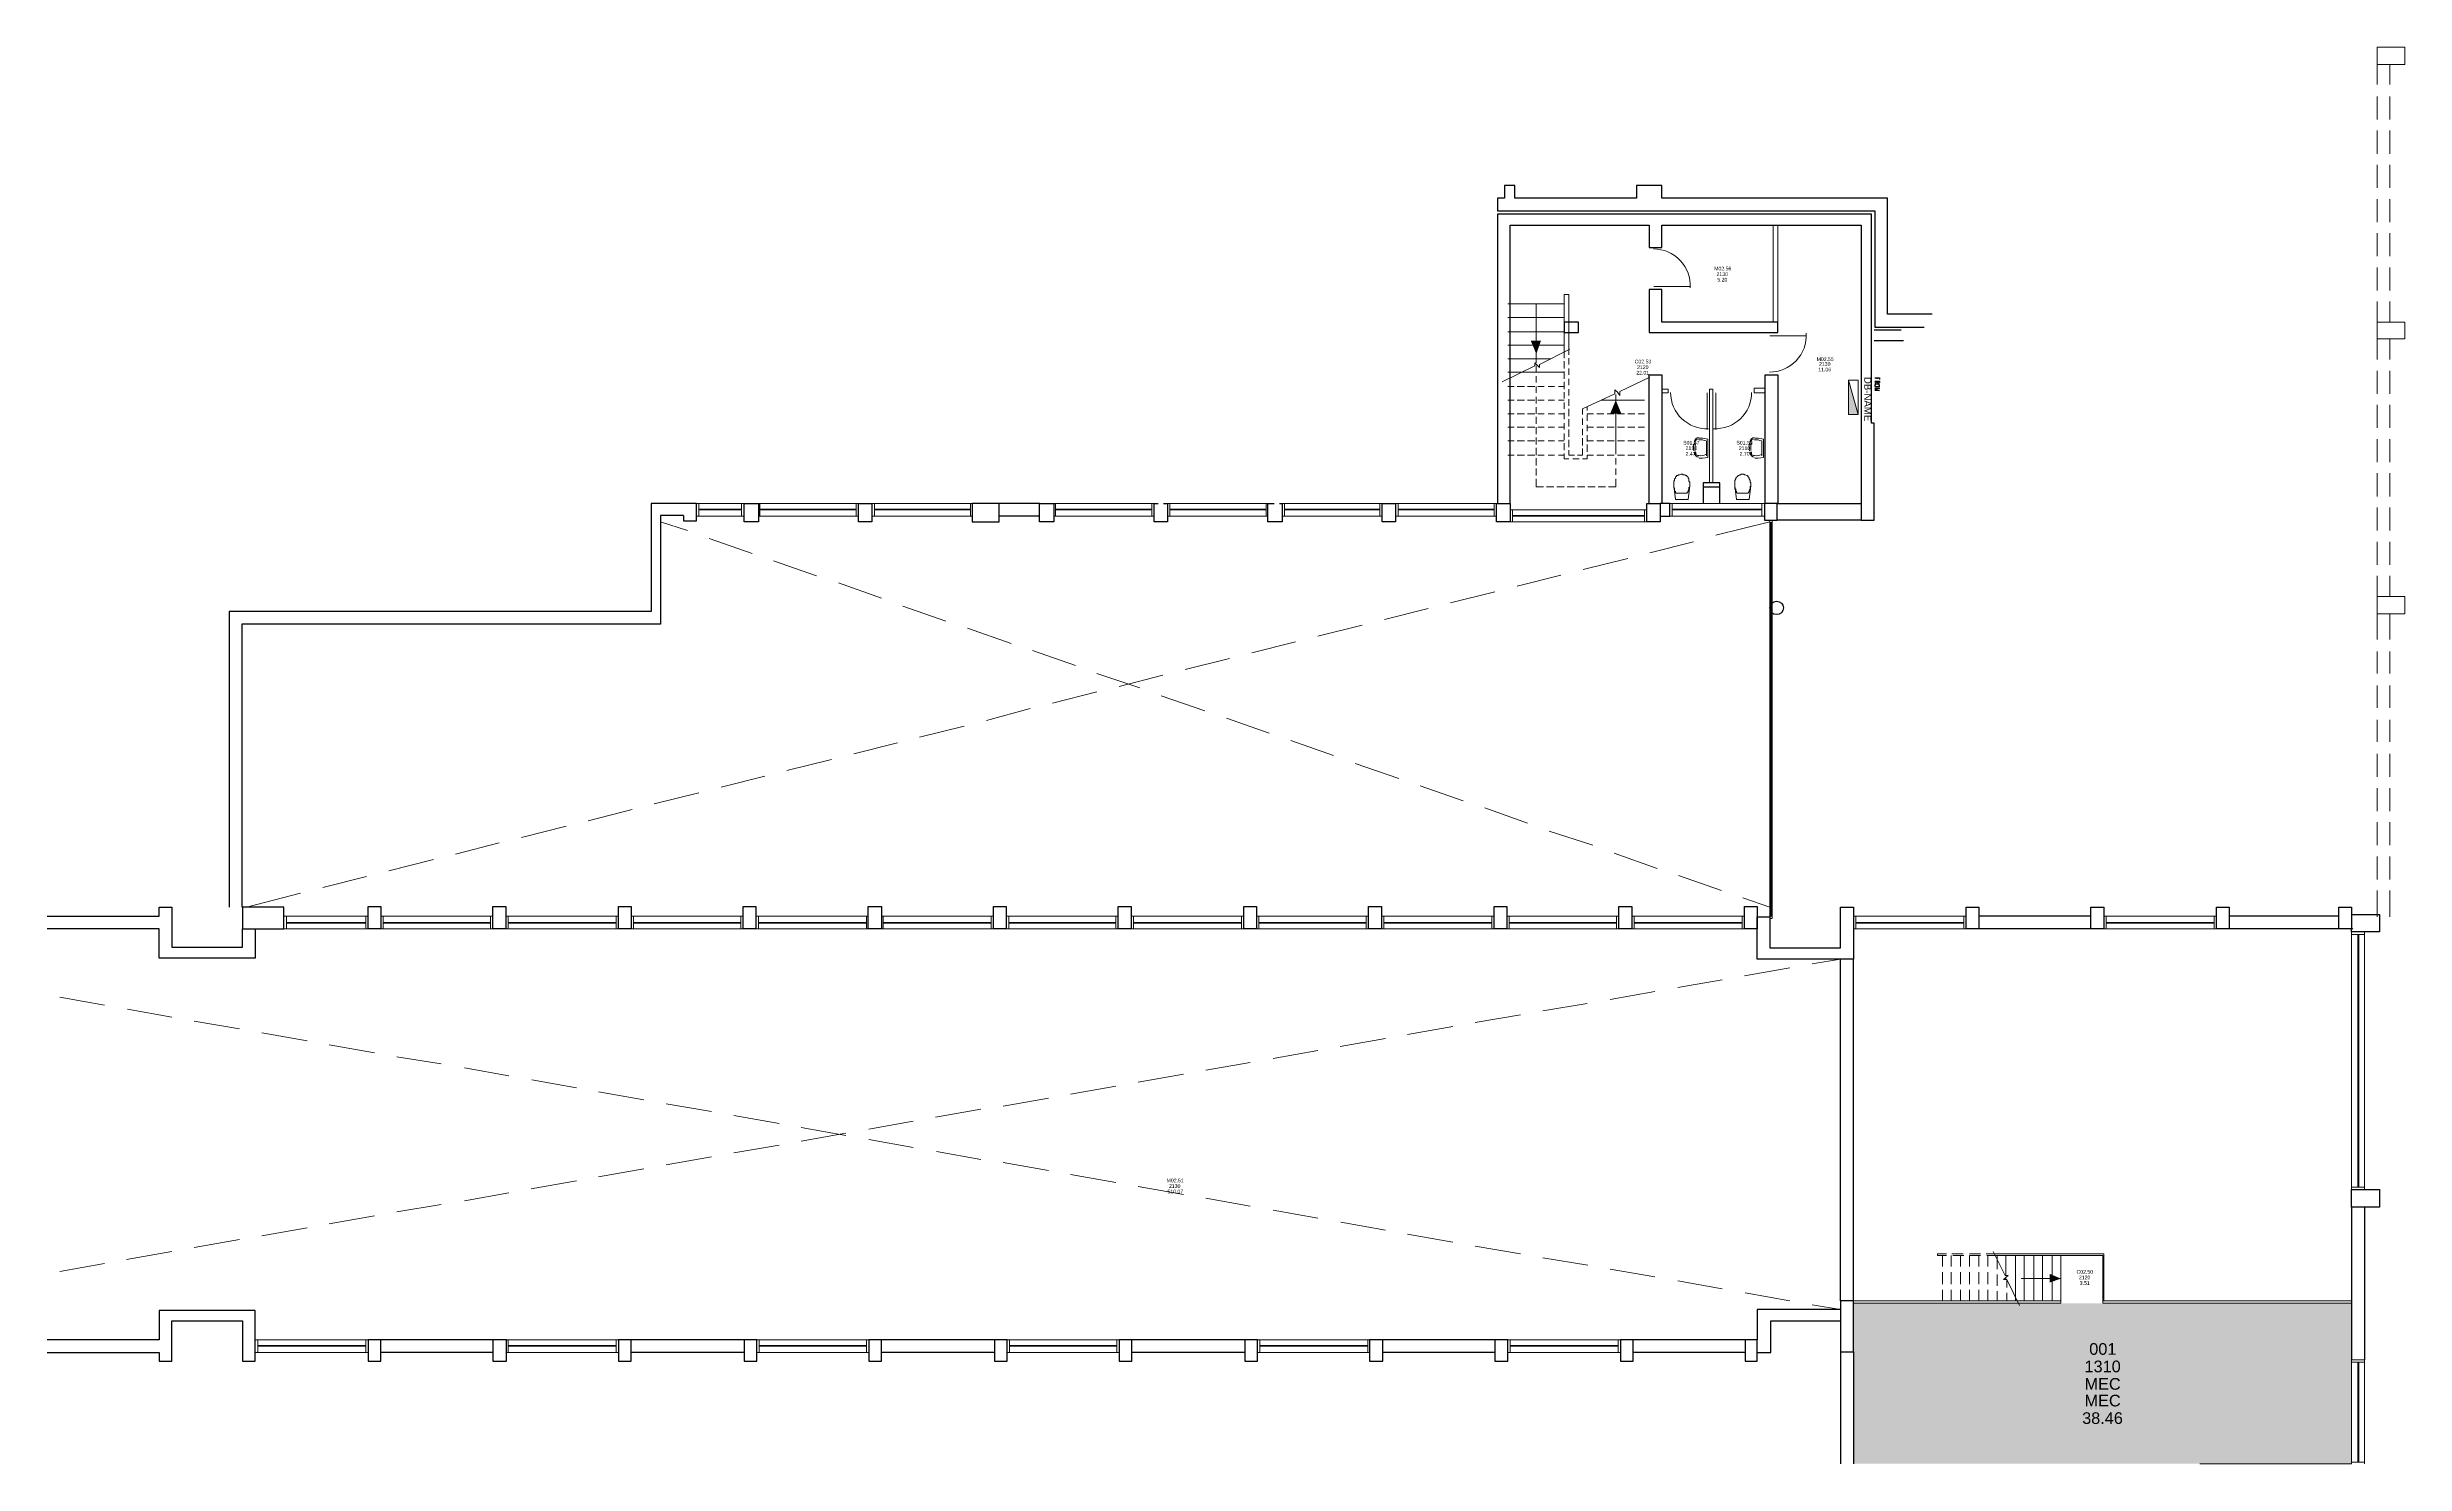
# Model space of a CAD drawing. Header units: millimetres. Extents: x -59 to 47, y 152 to 919.
# Drawn here: x -5.8 to 46.5, y 223.3 to 254.7 of the extents above; entities that cross this region are included whole.
import ezdxf

# ---------------------------------------------------------------- set-up
doc = ezdxf.new("R2010")
doc.units = ezdxf.units.MM
for name, color, linetype in [('PDF_014402$_ps_POWER', 4, 'Continuous'), ('PDF_014402$_ps_TEXTBOLD$POWER', 2, 'Continuous'), ('PDF_014402$BL', 7, 'Continuous'), ('PDF_014402$BL-ABOVE', 7, 'Continuous'), ('PDF_014402$BL-SAN', 7, 'Continuous'), ('PDF_014402$DR', 7, 'Continuous'), ('PDF_014402$PL-STAIR', 7, 'Continuous'), ('PDF_014402$WA', 7, 'Continuous'), ('PDF_014402$WA-COL', 7, 'Continuous'), ('PDF_014402$WA-EXT', 7, 'Continuous'), ('PDF_014402$WN', 7, 'Continuous'), ('PDF_Text', 7, 'Continuous')]:
    doc.layers.add(name, color=color, linetype=linetype)
doc.layers.add('PDF_014402$HL-TMP', color=7, linetype='Continuous', true_color=0x76efc1)
doc.styles.add('PDF ArialMT', font='arial.ttf')

msp = doc.modelspace()

# ---------------------------------------------------------------- hatches: boundary and pattern name
at = {"layer": 'PDF_014402$WA', "transparency": 33554559}
msp.add_hatch(color=256, dxfattribs=at).paths.add_polyline_path([(45.315, 235.228), (45.298, 235.21), (45.28, 235.192), (45.298, 235.175), (45.315, 235.157), (45.333, 235.175), (45.351, 235.192), (45.333, 235.21)])

# ---------------------------------------------------------------- linework, layer by layer
at = {"layer": 'PDF_014402$_ps_POWER', "lineweight": 0}
msp.add_lwpolyline([(34.154, 246.601), (34.366, 246.601), (34.366, 247.359), (34.154, 247.359)], close=True, dxfattribs=at)
msp.add_lwpolyline([(34.154, 247.359), (34.366, 246.601)], dxfattribs=at)
at = {"layer": 'PDF_014402$_ps_POWER', "transparency": 33554559}
msp.add_solid([(34.366, 246.601), (34.154, 246.601), (34.154, 247.359)], dxfattribs=at)
at = {"layer": 'PDF_014402$_ps_TEXTBOLD$POWER', "lineweight": 25}
for points in [[(34.736, 247.412), (34.842, 247.412), (34.842, 247.376)], [(34.736, 247.341), (34.842, 247.341), (34.842, 247.306), (34.824, 247.306), (34.824, 247.288), (34.807, 247.288), (34.807, 247.306), (34.789, 247.306), (34.789, 247.341)], [(34.789, 247.324), (34.736, 247.288)], [(34.736, 247.182), (34.842, 247.182), (34.736, 247.147), (34.842, 247.13), (34.736, 247.13)], [(34.789, 247.412), (34.789, 247.394)]]:
    msp.add_lwpolyline(points, dxfattribs=at)
msp.add_lwpolyline([(34.842, 247.253), (34.824, 247.271), (34.807, 247.271), (34.771, 247.271), (34.754, 247.271), (34.736, 247.253), (34.736, 247.235), (34.736, 247.218), (34.754, 247.218), (34.771, 247.218), (34.807, 247.218), (34.824, 247.218), (34.842, 247.218), (34.842, 247.235)], close=True, dxfattribs=at)
at = {"layer": 'PDF_014402$BL', "lineweight": 9}
for points in [[(27.842, 247.852), (27.842, 247.976), (27.842, 249.263), (27.948, 249.263), (27.948, 248.029), (27.948, 247.923)], [(27.842, 247.782), (27.842, 247.623)], [(27.842, 247.553), (27.842, 247.394)], [(27.948, 247.852), (27.948, 247.711)], [(27.948, 247.623), (27.948, 247.482)], [(26.643, 247.024), (26.643, 247.024)], [(27.842, 247.324), (27.842, 247.165)], [(27.842, 247.094), (27.842, 246.953)], [(27.948, 247.394), (27.948, 247.253)], [(27.948, 247.165), (27.948, 247.024)], [(27.948, 246.936), (27.948, 246.795)], [(27.842, 246.865), (27.842, 246.724)], [(27.842, 246.636), (27.842, 246.495)], [(27.842, 246.407), (27.842, 246.266)], [(27.948, 246.724), (27.948, 246.565)], [(27.948, 246.495), (27.948, 246.336)], [(28.247, 246.724), (28.247, 246.601)], [(28.247, 246.512), (28.247, 246.371)], [(28.353, 246.777), (28.353, 246.689)], [(28.353, 246.601), (28.353, 246.46)], [(27.842, 246.177), (27.842, 246.036)], [(27.842, 245.966), (27.842, 245.807)], [(27.948, 246.266), (27.948, 246.107)], [(27.948, 246.036), (27.948, 245.878)], [(28.247, 246.283), (28.247, 246.142)], [(28.247, 246.072), (28.247, 245.913)], [(28.353, 246.371), (28.353, 246.23)], [(28.353, 246.142), (28.353, 246.001)], [(28.353, 245.931), (28.353, 245.772)], [(27.842, 245.737), (27.842, 245.613), (27.948, 245.613)], [(27.948, 245.807), (27.948, 245.701), (28.071, 245.701)], [(28.036, 245.613), (28.177, 245.613)], [(28.247, 245.842), (28.247, 245.701), (28.142, 245.701)], [(28.353, 245.701), (28.353, 245.613), (28.247, 245.613)], [(9.645, 244.626), (8.587, 244.626)], [(8.587, 244.344), (9.645, 244.344)], [(12.184, 244.626), (9.963, 244.626)], [(9.963, 244.344), (12.184, 244.344)], [(14.706, 244.626), (12.484, 244.626)], [(12.484, 244.344), (14.706, 244.344)], [(18.744, 244.626), (16.522, 244.626)], [(16.522, 244.344), (18.744, 244.344)], [(21.265, 244.626), (19.043, 244.626)], [(19.043, 244.344), (21.265, 244.344)], [(23.804, 244.626), (21.582, 244.626)], [(21.582, 244.344), (23.804, 244.344)], [(26.343, 244.626), (24.104, 244.626)], [(24.104, 244.344), (26.343, 244.344)], [(29.676, 244.485), (26.643, 244.485)], [(32.285, 244.626), (30.187, 244.626)], [(30.187, 244.344), (32.285, 244.344)], [(7.794, 244.22), (8.393, 244.026)], [(8.869, 243.85), (9.822, 243.515)], [(26.643, 244.22), (29.676, 244.22)], [(31.21, 243.92), (32.409, 244.22)], [(32.409, 244.255), (32.409, 235.422)], [(32.461, 235.422), (32.461, 244.255)], [(10.298, 243.356), (11.25, 243.021)], [(28.265, 243.162), (29.252, 243.409)], [(29.746, 243.533), (30.716, 243.779)], [(11.744, 242.863), (12.696, 242.528)], [(26.802, 242.792), (27.771, 243.039)], [(13.172, 242.351), (14.124, 242.016)], [(23.857, 242.051), (24.827, 242.298)], [(25.32, 242.422), (26.308, 242.669)], [(14.6, 241.858), (15.57, 241.522)], [(22.376, 241.681), (23.363, 241.928)], [(16.046, 241.364), (16.998, 241.029)], [(19.431, 240.941), (20.419, 241.187)], [(20.912, 241.311), (21.882, 241.558)], [(17.474, 240.852), (18.426, 240.535)], [(17.968, 240.57), (18.938, 240.817)], [(16.487, 240.2), (17.474, 240.447)], [(18.902, 240.359), (19.872, 240.024)], [(13.542, 239.442), (14.529, 239.689)], [(15.023, 239.812), (15.993, 240.077)], [(20.348, 239.865), (21.3, 239.53)], [(12.079, 239.072), (13.048, 239.318)], [(21.776, 239.371), (22.728, 239.036)], [(9.134, 238.331), (10.104, 238.578)], [(10.597, 238.701), (11.585, 238.948)], [(23.205, 238.86), (24.174, 238.525)], [(7.653, 237.961), (8.64, 238.208)], [(24.65, 238.366), (25.603, 238.031)], [(6.189, 237.59), (7.159, 237.837)], [(26.079, 237.873), (27.031, 237.538)], [(3.245, 236.85), (4.215, 237.097)], [(4.708, 237.22), (5.696, 237.467)], [(27.507, 237.361), (28.477, 237.044)], [(1.764, 236.48), (2.751, 236.727)], [(28.953, 236.868), (29.905, 236.533)], [(-1.393, 235.669), (-0.194, 235.986)], [(0.3, 236.109), (1.27, 236.356)], [(30.381, 236.374), (31.333, 236.039)], [(1.305, 235.475), (-0.564, 235.475)], [(4.073, 235.475), (1.587, 235.475)], [(6.859, 235.475), (4.356, 235.475)], [(9.628, 235.475), (7.141, 235.475)], [(12.396, 235.475), (9.91, 235.475)], [(15.182, 235.475), (12.696, 235.475)], [(17.95, 235.475), (15.464, 235.475)], [(20.736, 235.475), (18.232, 235.475)], [(23.504, 235.475), (21.018, 235.475)], [(26.29, 235.475), (23.786, 235.475)], [(29.058, 235.475), (26.572, 235.475)], [(31.844, 235.475), (29.341, 235.475)], [(31.809, 235.88), (32.409, 235.669)], [(36.764, 235.475), (34.26, 235.475)], [(42.318, 235.475), (39.814, 235.475)], [(-0.564, 235.192), (1.305, 235.192)], [(1.587, 235.192), (4.073, 235.192)], [(4.356, 235.192), (6.859, 235.192)], [(7.141, 235.192), (9.628, 235.192)], [(9.91, 235.192), (12.396, 235.192)], [(12.696, 235.192), (15.182, 235.192)], [(15.464, 235.192), (17.95, 235.192)], [(18.232, 235.192), (20.736, 235.192)], [(21.018, 235.192), (23.504, 235.192)], [(23.786, 235.192), (26.29, 235.192)], [(26.572, 235.192), (29.058, 235.192)], [(29.341, 235.192), (31.844, 235.192)], [(34.26, 235.192), (36.764, 235.192)], [(39.814, 235.192), (42.318, 235.192)], [(45.315, 235.122), (45.315, 229.409)], [(45.598, 229.409), (45.598, 235.122)], [(33.343, 234.417), (33.978, 234.522)], [(30.363, 233.888), (31.351, 234.064)], [(31.844, 234.152), (32.849, 234.329)], [(-5.536, 233.676), (-4.549, 233.5)], [(-4.037, 233.412), (-3.05, 233.235)], [(27.366, 233.376), (28.353, 233.535)], [(28.864, 233.623), (29.852, 233.8)], [(-2.556, 233.147), (-1.551, 232.971)], [(-1.058, 232.883), (-0.052, 232.706)], [(24.368, 232.847), (25.373, 233.024)], [(25.867, 233.112), (26.872, 233.288)], [(0.441, 232.618), (1.446, 232.442)], [(1.94, 232.354), (2.927, 232.195)], [(21.388, 232.318), (22.376, 232.495)], [(22.87, 232.583), (23.875, 232.759)], [(3.439, 232.107), (4.426, 231.931)], [(4.937, 231.842), (5.925, 231.666)], [(18.391, 231.789), (19.396, 231.966)], [(19.89, 232.054), (20.877, 232.23)], [(6.419, 231.578), (7.424, 231.402)], [(7.917, 231.313), (8.922, 231.137)], [(15.393, 231.26), (16.398, 231.437)], [(16.892, 231.525), (17.897, 231.701)], [(9.416, 231.049), (10.421, 230.873)], [(10.915, 230.784), (11.902, 230.608)], [(12.414, 230.749), (13.401, 230.925)], [(13.895, 231.014), (14.9, 231.19)], [(9.416, 230.22), (10.421, 230.397)], [(10.915, 230.485), (11.902, 230.661)], [(12.414, 230.52), (13.401, 230.344)], [(13.912, 230.255), (14.9, 230.079)], [(6.419, 229.691), (7.424, 229.868)], [(7.917, 229.956), (8.922, 230.132)], [(15.393, 230.009), (16.398, 229.832)], [(16.892, 229.744), (17.897, 229.568)], [(3.439, 229.162), (4.426, 229.339)], [(4.92, 229.427), (5.925, 229.603)], [(18.391, 229.48), (19.396, 229.303)], [(19.89, 229.215), (20.877, 229.039)], [(0.441, 228.651), (1.446, 228.827)], [(1.94, 228.915), (2.927, 229.074)], [(21.388, 228.951), (22.376, 228.774)], [(22.887, 228.686), (23.875, 228.51)], [(-2.556, 228.122), (-1.551, 228.298)], [(-1.058, 228.386), (-0.052, 228.563)], [(24.368, 228.422), (25.373, 228.245)], [(25.867, 228.157), (26.872, 227.981)], [(-5.536, 227.593), (-4.549, 227.769)], [(-4.055, 227.857), (-3.05, 228.034)], [(27.366, 227.893), (28.371, 227.734)], [(28.864, 227.646), (29.852, 227.47)], [(36.323, 227.981), (36.129, 227.981), (36.129, 227.946), (36.323, 227.946)], [(36.446, 227.981), (36.693, 227.981)], [(36.464, 227.946), (36.711, 227.946)], [(36.834, 227.981), (37.081, 227.981)], [(36.834, 227.946), (37.081, 227.946)], [(37.205, 227.981), (37.399, 227.981), (39.814, 227.981), (39.814, 226.941)], [(37.222, 227.946), (37.416, 227.946), (39.797, 227.946), (39.797, 226.941)], [(37.451, 227.875), (37.451, 227.946)], [(30.363, 227.381), (31.351, 227.205)], [(31.862, 227.117), (32.849, 226.941)], [(33.343, 226.852), (33.978, 226.747)], [(1.305, 226.077), (-1.199, 226.077)], [(6.859, 226.077), (4.373, 226.077)], [(12.414, 226.077), (9.927, 226.077)], [(17.968, 226.077), (15.482, 226.077)], [(23.522, 226.077), (21.036, 226.077)], [(29.094, 226.077), (26.59, 226.077)], [(-1.199, 225.794), (1.305, 225.794)], [(4.373, 225.794), (6.859, 225.794)], [(9.927, 225.794), (12.414, 225.794)], [(15.482, 225.794), (17.968, 225.794)], [(21.036, 225.794), (23.522, 225.794)], [(26.59, 225.794), (29.094, 225.794)], [(45.315, 225.636), (45.315, 223.326), (41.948, 223.326)], [(45.598, 223.326), (45.598, 225.636)]]:
    msp.add_lwpolyline(points, dxfattribs=at)
at = {"layer": 'PDF_014402$BL-ABOVE', "lineweight": 9}
for points in [[(45.88, 254.747), (46.497, 254.747), (46.497, 254.359), (45.88, 254.359)], [(45.88, 248.646), (46.497, 248.646), (46.497, 248.276), (45.88, 248.276)], [(45.88, 242.563), (46.497, 242.563), (46.497, 242.175), (45.88, 242.175)]]:
    msp.add_lwpolyline(points, close=True, dxfattribs=at)
for points in [[(45.88, 254.359), (45.88, 253.918)], [(46.162, 253.918), (46.162, 254.359)], [(45.88, 253.654), (45.88, 253.142)], [(46.162, 253.142), (46.162, 253.654)], [(45.88, 252.895), (45.88, 252.384)], [(46.162, 252.384), (46.162, 252.895)], [(45.88, 252.137), (45.88, 251.626)], [(46.162, 251.626), (46.162, 252.137)], [(45.88, 251.379), (45.88, 250.868)], [(46.162, 250.868), (46.162, 251.379)], [(45.88, 250.621), (45.88, 250.109)], [(46.162, 250.109), (46.162, 250.621)], [(45.88, 249.863), (45.88, 249.351)], [(46.162, 249.351), (46.162, 249.863)], [(45.88, 249.104), (45.88, 248.646)], [(46.162, 248.646), (46.162, 249.104)], [(45.88, 248.276), (45.88, 247.817)], [(46.162, 248.276), (46.162, 247.817)], [(45.88, 247.57), (45.88, 247.059)], [(46.162, 247.57), (46.162, 247.059)], [(45.88, 246.812), (45.88, 246.301)], [(46.162, 246.812), (46.162, 246.301)], [(45.88, 246.054), (45.88, 245.543)], [(46.162, 246.054), (46.162, 245.543)], [(45.88, 245.296), (45.88, 244.784)], [(46.162, 245.296), (46.162, 244.784)], [(45.88, 244.538), (45.88, 244.026)], [(46.162, 244.538), (46.162, 244.026)], [(45.88, 243.779), (45.88, 243.268)], [(46.162, 243.779), (46.162, 243.268)], [(45.88, 243.021), (45.88, 242.563)], [(46.162, 243.021), (46.162, 242.563)], [(45.88, 242.175), (45.88, 241.611)], [(46.162, 242.175), (46.162, 241.611)], [(45.88, 241.346), (45.88, 240.852)], [(46.162, 241.346), (46.162, 240.852)], [(45.88, 240.588), (45.88, 240.094)], [(46.162, 240.588), (46.162, 240.094)], [(45.88, 239.83), (45.88, 239.336)], [(46.162, 239.83), (46.162, 239.336)], [(45.88, 239.072), (45.88, 238.56)], [(46.162, 239.072), (46.162, 238.56)], [(45.88, 238.313), (45.88, 237.802)], [(46.162, 238.313), (46.162, 237.802)], [(45.88, 237.555), (45.88, 237.044)], [(46.162, 237.555), (46.162, 237.044)], [(45.88, 236.797), (45.88, 236.286)], [(46.162, 236.797), (46.162, 236.286)], [(45.88, 236.039), (45.88, 235.457)], [(46.162, 236.039), (46.162, 235.457)]]:
    msp.add_lwpolyline(points, dxfattribs=at)
at = {"layer": 'PDF_014402$BL-SAN', "lineweight": 9}
for points in [[(30.734, 245.966), (30.734, 245.931)], [(30.839, 245.631), (30.91, 245.631), (31.033, 245.648), (31.033, 246.054), (30.91, 246.072), (30.839, 246.072)], [(30.998, 246.019), (30.998, 245.684)], [(31.968, 245.966), (31.968, 245.931)], [(32.074, 245.631), (32.144, 245.631), (32.268, 245.648), (32.268, 246.054), (32.144, 246.072), (32.074, 246.072)], [(32.232, 246.019), (32.232, 245.684)], [(30.734, 245.772), (30.734, 245.737)], [(31.968, 245.772), (31.968, 245.737)], [(30.31, 245.19), (30.31, 245.208), (30.328, 245.225), (30.346, 245.243), (30.363, 245.243), (30.381, 245.261), (30.399, 245.261), (30.434, 245.278), (30.451, 245.278), (30.469, 245.278), (30.487, 245.261), (30.522, 245.261), (30.54, 245.243), (30.557, 245.243), (30.575, 245.225), (30.592, 245.208), (30.592, 245.19), (30.61, 245.172), (30.61, 245.137), (30.61, 245.119), (30.628, 245.102), (30.628, 245.084), (30.628, 245.067), (30.628, 245.031), (30.628, 245.014), (30.592, 244.714), (30.31, 244.714), (30.275, 245.014), (30.275, 244.996), (30.275, 244.978), (30.293, 244.961), (30.293, 244.943), (30.293, 244.908), (30.31, 244.89), (30.31, 244.873), (30.328, 244.855), (30.575, 244.855), (30.575, 244.873), (30.592, 244.89), (30.592, 244.908), (30.61, 244.943), (30.61, 244.961), (30.61, 244.978), (30.628, 244.996), (30.628, 245.014)], [(30.451, 245.278), (30.434, 245.278), (30.399, 245.261), (30.381, 245.261), (30.363, 245.243), (30.346, 245.243), (30.328, 245.225), (30.31, 245.208), (30.31, 245.19), (30.293, 245.172), (30.293, 245.137), (30.275, 245.119), (30.275, 245.102), (30.275, 245.084), (30.275, 245.067), (30.275, 245.031), (30.275, 245.014)], [(31.65, 245.19), (31.668, 245.208), (31.686, 245.225), (31.703, 245.243), (31.721, 245.243), (31.739, 245.261), (31.756, 245.261), (31.774, 245.278), (31.809, 245.278), (31.827, 245.278), (31.844, 245.261), (31.862, 245.261), (31.897, 245.243), (31.915, 245.243), (31.915, 245.225), (31.933, 245.208), (31.95, 245.19), (31.95, 245.172), (31.968, 245.137), (31.968, 245.119), (31.968, 245.102), (31.985, 245.084), (31.985, 245.067), (31.985, 245.031), (31.985, 245.014), (31.95, 244.714), (31.668, 244.714), (31.633, 245.014), (31.633, 244.996), (31.633, 244.978), (31.633, 244.961), (31.65, 244.943), (31.65, 244.908), (31.668, 244.89), (31.668, 244.873), (31.686, 244.855), (31.915, 244.855), (31.933, 244.873), (31.95, 244.89), (31.95, 244.908), (31.968, 244.943), (31.968, 244.961), (31.968, 244.978), (31.968, 244.996), (31.985, 245.014)], [(31.809, 245.278), (31.774, 245.278), (31.756, 245.261), (31.739, 245.261), (31.721, 245.243), (31.703, 245.243), (31.686, 245.225), (31.668, 245.208), (31.65, 245.19), (31.65, 245.172), (31.633, 245.137), (31.633, 245.119), (31.633, 245.102), (31.633, 245.084), (31.633, 245.067), (31.633, 245.031), (31.633, 245.014)]]:
    msp.add_lwpolyline(points, dxfattribs=at)
for points in [[(30.752, 245.944, 0.048209), (30.752, 245.8, -0.048209)], [(30.828, 246.057, 0.384808), (30.749, 245.986, -0.384808)], [(32.062, 246.057, 0.384808), (31.983, 245.986, -0.384808)], [(31.986, 245.944, 0.048209), (31.986, 245.8, -0.048209)]]:
    msp.add_lwpolyline(points, format="xyb", close=True, dxfattribs=at)
for points in [[(30.751, 245.931), (30.769, 245.966)], [(32.003, 245.931), (32.003, 245.966)], [(30.769, 245.737), (30.751, 245.772)], [(32.003, 245.737), (32.003, 245.772)]]:
    msp.add_lwpolyline(points, close=True, dxfattribs=at)
for points in [[(30.828, 245.687, -0.384835), (30.749, 245.758, 0.384835), (30.828, 245.687, 0.129183), (30.989, 245.713)], [(32.062, 245.687, -0.384835), (31.983, 245.758, 0.384835), (32.062, 245.687, 0.129183), (32.224, 245.713)]]:
    msp.add_lwpolyline(points, format="xyb", dxfattribs=at)
for centre, radius, start, end in [((31.499, 245.872), 0.786, 174.4665, 185.5335), ((30.863, 245.72), 0.319, 66.5263, 96.1819), ((32.734, 245.872), 0.786, 174.4665, 185.5335), ((32.097, 245.72), 0.319, 66.5263, 96.1819)]:
    msp.add_arc(centre, radius, start, end, dxfattribs=at)
for points in [[(30.828, 246.093), (30.778, 246.092), (30.736, 246.048), (30.731, 245.989)], [(32.062, 246.093), (32.012, 246.092), (31.971, 246.048), (31.966, 245.989)], [(30.731, 245.755), (30.736, 245.696), (30.778, 245.652), (30.828, 245.652)], [(31.966, 245.755), (31.971, 245.696), (32.012, 245.652), (32.062, 245.652)]]:
    msp.add_open_spline(points, degree=3, dxfattribs=at)
at = {"layer": 'PDF_014402$DR', "lineweight": 0}
for points in [[(29.834, 249.439), (30.645, 249.439), (29.834, 249.439)], [(32.409, 248.346), (33.22, 248.346), (32.409, 248.346)], [(31.016, 247.077), (31.016, 246.266), (31.016, 247.077)], [(31.21, 247.077), (31.21, 246.266), (31.21, 247.077)]]:
    msp.add_lwpolyline(points, dxfattribs=at)
for centre, radius, start, end in [((29.823, 249.452), 0.82, 357.0447, 90), ((32.397, 248.358), 0.82, 270, 2.9553), ((31.007, 247.085), 0.802, 179.9997, 272.9548), ((31.201, 247.086), 0.802, 267.0452, 0.0003)]:
    msp.add_arc(centre, radius, start, end, dxfattribs=at)
at = {"layer": 'PDF_014402$HL-TMP', "transparency": 33554559}
for points in [[(45.315, 226.888), (34.26, 226.888), (34.26, 226.888)], [(45.315, 223.326), (34.26, 223.326), (34.26, 226.888)], [(34.26, 226.888), (45.315, 226.888), (45.315, 223.326)]]:
    msp.add_solid(points, dxfattribs=at)
at = {"layer": 'PDF_014402$PL-STAIR', "lineweight": 9}
for points in [[(27.842, 249.051), (26.59, 249.051)], [(27.225, 247.747), (27.225, 247.941), (27.225, 249.051)], [(27.842, 248.752), (26.59, 248.752)], [(27.965, 248.046), (27.295, 247.711), (27.295, 247.641), (27.242, 247.694), (27.189, 247.747), (27.189, 247.676), (26.467, 247.324)], [(27.842, 248.434), (26.59, 248.434)], [(27.842, 248.135), (26.59, 248.135)], [(27.542, 247.835), (26.59, 247.835)], [(27.842, 247.535), (26.907, 247.535), (26.59, 247.535)], [(27.225, 247.676), (27.225, 247.535)], [(26.731, 247.218), (26.59, 247.218)], [(26.96, 247.218), (26.802, 247.218)], [(27.189, 247.218), (27.031, 247.218)], [(27.225, 247.447), (27.225, 247.306)], [(27.225, 247.218), (27.225, 247.077)], [(27.225, 246.989), (27.225, 246.847)], [(27.401, 247.218), (27.26, 247.218)], [(27.63, 247.218), (27.489, 247.218)], [(27.842, 247.218), (27.718, 247.218)], [(29.746, 247.429), (29.076, 247.112), (29.076, 247.024), (29.023, 247.094), (28.97, 247.147), (28.97, 247.059), (28.247, 246.724)], [(28.988, 246.847), (28.988, 247.041)], [(26.731, 246.918), (26.59, 246.918)], [(26.731, 246.618), (26.59, 246.618)], [(26.96, 246.918), (26.802, 246.918)], [(26.96, 246.618), (26.802, 246.618)], [(27.189, 246.918), (27.031, 246.918)], [(27.189, 246.618), (27.031, 246.618)], [(27.225, 246.759), (27.225, 246.618)], [(27.225, 246.548), (27.225, 246.389)], [(27.401, 246.918), (27.26, 246.918)], [(27.401, 246.618), (27.26, 246.618)], [(27.63, 246.918), (27.489, 246.918)], [(27.63, 246.618), (27.489, 246.618)], [(27.842, 246.918), (27.718, 246.918)], [(27.842, 246.618), (27.718, 246.618)], [(28.353, 246.618), (28.494, 246.618)], [(28.565, 246.618), (28.723, 246.618)], [(28.671, 246.918), (29.623, 246.918)], [(28.794, 246.618), (28.953, 246.618)], [(28.988, 246.918), (28.988, 245.807)], [(28.988, 246.618), (28.988, 246.777)], [(28.988, 246.389), (28.988, 246.548)], [(29.023, 246.618), (29.182, 246.618)], [(29.252, 246.618), (29.411, 246.618)], [(29.482, 246.618), (29.623, 246.618)], [(26.731, 246.318), (26.59, 246.318)], [(26.731, 246.019), (26.59, 246.019)], [(26.96, 246.318), (26.802, 246.318)], [(26.96, 246.019), (26.802, 246.019)], [(27.189, 246.318), (27.031, 246.318)], [(27.189, 246.019), (27.031, 246.019)], [(27.225, 246.318), (27.225, 246.16)], [(27.225, 246.089), (27.225, 245.931)], [(27.401, 246.318), (27.26, 246.318)], [(27.401, 246.019), (27.26, 246.019)], [(27.63, 246.318), (27.489, 246.318)], [(27.63, 246.019), (27.489, 246.019)], [(27.842, 246.318), (27.718, 246.318)], [(27.842, 246.019), (27.718, 246.019)], [(28.353, 246.318), (28.494, 246.318)], [(28.353, 246.019), (28.494, 246.019)], [(28.565, 246.318), (28.723, 246.318)], [(28.565, 246.019), (28.723, 246.019)], [(28.794, 246.318), (28.953, 246.318)], [(28.794, 246.019), (28.953, 246.019)], [(28.988, 246.16), (28.988, 246.318)], [(28.988, 245.948), (28.988, 246.089)], [(29.023, 246.318), (29.182, 246.318)], [(29.023, 246.019), (29.182, 246.019)], [(29.252, 246.318), (29.411, 246.318)], [(29.252, 246.019), (29.411, 246.019)], [(29.482, 246.318), (29.623, 246.318)], [(29.482, 246.019), (29.623, 246.019)], [(26.731, 245.701), (26.59, 245.701)], [(26.96, 245.701), (26.802, 245.701)], [(27.189, 245.701), (27.031, 245.701)], [(27.225, 245.86), (27.225, 245.701)], [(27.225, 245.631), (27.225, 245.472)], [(27.225, 245.402), (27.225, 245.243)], [(27.401, 245.701), (27.26, 245.701)], [(27.63, 245.701), (27.489, 245.701)], [(27.842, 245.701), (27.718, 245.701)], [(28.353, 245.701), (28.494, 245.701)], [(28.565, 245.701), (28.723, 245.701)], [(28.794, 245.701), (28.953, 245.701)], [(28.988, 245.719), (28.988, 245.86)], [(28.988, 245.49), (28.988, 245.631)], [(28.988, 245.261), (28.988, 245.402)], [(29.023, 245.701), (29.182, 245.701)], [(29.252, 245.701), (29.411, 245.701)], [(29.482, 245.701), (29.623, 245.701)], [(27.225, 245.172), (27.225, 244.996), (27.383, 244.996)], [(27.454, 244.996), (27.613, 244.996)], [(27.683, 244.996), (27.842, 244.996)], [(27.912, 244.996), (28.071, 244.996)], [(28.142, 244.996), (28.3, 244.996)], [(28.371, 244.996), (28.529, 244.996)], [(28.6, 244.996), (28.759, 244.996)], [(28.829, 244.996), (28.988, 244.996), (28.988, 245.172)], [(36.235, 227.699), (36.235, 227.946)], [(36.235, 227.311), (36.235, 227.575)], [(36.429, 227.699), (36.429, 227.946)], [(36.429, 227.311), (36.429, 227.575)], [(36.64, 227.699), (36.64, 227.946)], [(36.64, 227.311), (36.64, 227.575)], [(36.834, 227.699), (36.834, 227.946)], [(36.834, 227.311), (36.834, 227.575)], [(37.046, 227.699), (37.046, 227.946)], [(37.046, 227.311), (37.046, 227.575)], [(37.24, 227.699), (37.24, 227.946)], [(37.24, 227.311), (37.24, 227.575)], [(37.363, 228.034), (37.628, 227.505), (37.698, 227.505), (37.592, 227.417), (37.663, 227.417), (37.945, 226.835)], [(37.451, 227.646), (37.451, 227.875)], [(37.645, 227.505), (37.645, 227.946)], [(37.857, 226.941), (37.857, 227.946)], [(38.051, 226.941), (38.051, 227.946)], [(38.263, 226.941), (38.263, 227.946)], [(38.456, 226.941), (38.456, 227.946)], [(38.668, 226.941), (38.668, 227.946)], [(38.862, 226.941), (38.862, 227.946)], [(36.235, 226.941), (36.235, 227.187)], [(36.429, 226.941), (36.429, 227.187)], [(36.64, 226.941), (36.64, 227.187)], [(36.834, 226.941), (36.834, 227.187)], [(37.046, 226.941), (37.046, 227.187)], [(37.24, 226.941), (37.24, 227.187)], [(37.451, 227.276), (37.451, 227.522)], [(37.451, 226.941), (37.451, 227.152)], [(37.645, 227.417), (37.645, 227.47)], [(37.663, 227.417), (37.663, 227.24)], [(37.663, 227.117), (37.663, 226.941)], [(38.862, 227.434), (37.98, 227.434)]]:
    msp.add_lwpolyline(points, dxfattribs=at)
at = {"layer": 'PDF_014402$PL-STAIR', "transparency": 33554559}
for points in [[(27.101, 248.24), (27.225, 247.941), (27.33, 248.24)], [(29.111, 246.618), (28.988, 246.918), (28.864, 246.618)], [(38.615, 227.346), (38.862, 227.434), (38.615, 227.54)]]:
    msp.add_solid(points, dxfattribs=at)
at = {"layer": 'PDF_014402$WA', "lineweight": 20}
for points in [[(32.479, 248.646), (32.479, 250.797)], [(32.585, 248.646), (32.585, 250.797)], [(30.011, 247.077), (30.152, 247.077), (30.152, 247.165), (30.011, 247.165)], [(31.139, 245.084), (31.139, 247.165), (31.069, 247.165), (31.069, 245.084)], [(32.303, 247.077), (32.056, 247.077), (32.056, 247.182), (32.303, 247.182)], [(34.26, 226.941), (38.862, 226.941), (38.862, 226.888), (34.26, 226.888)], [(45.315, 226.888), (39.797, 226.888), (39.797, 226.941), (45.315, 226.941)], [(45.315, 225.636), (45.598, 225.636)]]:
    msp.add_lwpolyline(points, dxfattribs=at)
at = {"layer": 'PDF_014402$WA-COL', "lineweight": 25}
for points in [[(28.159, 248.417), (28.159, 248.646), (27.842, 248.646), (27.842, 248.417)], [(9.645, 244.626), (9.963, 244.626), (9.963, 244.22), (9.645, 244.22)], [(12.184, 244.626), (12.484, 244.626), (12.484, 244.22), (12.184, 244.22)], [(15.305, 244.626), (14.706, 244.626), (14.706, 244.22), (15.305, 244.22)], [(16.204, 244.626), (16.522, 244.626), (16.522, 244.22), (16.204, 244.22)], [(23.804, 244.626), (24.104, 244.626), (24.104, 244.22), (23.804, 244.22)], [(26.343, 244.626), (26.643, 244.626), (26.643, 244.22), (26.343, 244.22)], [(29.676, 244.626), (29.975, 244.626), (29.975, 244.22), (29.676, 244.22)], [(30.187, 244.344), (30.187, 244.626), (29.975, 244.626), (29.975, 244.344)], [(32.567, 244.255), (32.567, 244.626), (32.285, 244.626), (32.285, 244.255)], [(-1.481, 235.192), (-0.564, 235.192), (-0.564, 235.669), (-1.481, 235.669)], [(1.305, 235.686), (1.587, 235.686), (1.587, 235.192), (1.305, 235.192)], [(4.073, 235.686), (4.356, 235.686), (4.356, 235.192), (4.073, 235.192)], [(6.859, 235.686), (7.141, 235.686), (7.141, 235.192), (6.859, 235.192)], [(9.628, 235.686), (9.91, 235.686), (9.91, 235.192), (9.628, 235.192)], [(12.396, 235.686), (12.696, 235.686), (12.696, 235.192), (12.396, 235.192)], [(15.182, 235.686), (15.464, 235.686), (15.464, 235.192), (15.182, 235.192)], [(17.95, 235.686), (18.232, 235.686), (18.232, 235.192), (17.95, 235.192)], [(20.736, 235.686), (21.018, 235.686), (21.018, 235.192), (20.736, 235.192)], [(23.504, 235.686), (23.786, 235.686), (23.786, 235.192), (23.504, 235.192)], [(26.29, 235.686), (26.572, 235.686), (26.572, 235.192), (26.29, 235.192)], [(29.058, 235.686), (29.341, 235.686), (29.341, 235.192), (29.058, 235.192)], [(31.844, 235.686), (32.126, 235.686), (32.126, 235.192), (31.844, 235.192)], [(37.046, 235.192), (36.764, 235.192), (36.764, 235.669), (37.046, 235.669)], [(39.814, 235.192), (39.532, 235.192), (39.532, 235.669), (39.814, 235.669)], [(42.6, 235.192), (42.318, 235.192), (42.318, 235.669), (42.6, 235.669)], [(45.315, 229.409), (45.933, 229.409), (45.933, 229.021), (45.315, 229.021)], [(33.978, 226.941), (33.978, 225.812), (34.26, 225.812), (34.26, 226.941)], [(1.587, 226.077), (1.305, 226.077), (1.305, 225.601), (1.587, 225.601)], [(4.373, 226.077), (4.073, 226.077), (4.073, 225.601), (4.373, 225.601)], [(7.141, 226.077), (6.859, 226.077), (6.859, 225.601), (7.141, 225.601)], [(9.927, 226.077), (9.645, 226.077), (9.645, 225.601), (9.927, 225.601)], [(12.696, 226.077), (12.414, 226.077), (12.414, 225.601), (12.696, 225.601)], [(15.482, 226.077), (15.199, 226.077), (15.199, 225.601), (15.482, 225.601)], [(18.25, 226.077), (17.968, 226.077), (17.968, 225.601), (18.25, 225.601)], [(21.036, 226.077), (20.754, 226.077), (20.754, 225.601), (21.036, 225.601)], [(23.822, 226.077), (23.522, 226.077), (23.522, 225.601), (23.822, 225.601)], [(26.59, 226.077), (26.308, 226.077), (26.308, 225.601), (26.59, 225.601)], [(29.376, 226.077), (29.094, 226.077), (29.094, 225.601), (29.376, 225.601)], [(32.126, 226.077), (31.862, 226.077), (31.862, 225.601), (32.126, 225.601)]]:
    msp.add_lwpolyline(points, close=True, dxfattribs=at)
for points in [[(31.298, 244.626), (31.298, 245.084), (30.927, 245.084), (30.927, 244.626)], [(30.927, 244.996), (31.298, 244.996)], [(8.305, 244.361), (8.305, 244.238), (8.587, 244.238), (8.587, 244.626)], [(18.955, 244.626), (19.043, 244.626), (19.043, 244.22), (18.744, 244.22), (18.744, 244.626), (18.832, 244.626)], [(21.529, 244.626), (21.582, 244.626), (21.582, 244.22), (21.265, 244.22), (21.265, 244.626), (21.406, 244.626)], [(45.315, 235.51), (45.933, 235.51), (45.933, 235.122), (45.315, 235.122), (45.315, 235.192), (45.033, 235.192), (45.033, 235.669), (45.315, 235.669), (45.315, 235.192)]]:
    msp.add_lwpolyline(points, dxfattribs=at)
msp.add_circle((32.556, 242.31), 0.15, dxfattribs=at)
msp.add_circle((32.556, 242.31), 0.15, dxfattribs=at)
at = {"layer": 'PDF_014402$WA-EXT', "lineweight": 25}
for points in [[(36.006, 248.822), (35.018, 248.822), (35.018, 251.397), (30.011, 251.397), (30.011, 251.679), (29.446, 251.679), (29.446, 251.397), (26.749, 251.397), (26.749, 251.679), (26.519, 251.679), (26.519, 251.397), (26.361, 251.397), (26.361, 251.114), (34.736, 251.114), (34.736, 248.54), (35.829, 248.54)], [(26.643, 244.626), (26.643, 250.797), (29.728, 250.797), (29.728, 250.303), (30.011, 250.303), (30.011, 250.797), (34.436, 250.797), (34.436, 244.255), (34.718, 244.255), (34.718, 246.407), (34.666, 246.407), (34.666, 251.044), (26.361, 251.044), (26.361, 244.626)], [(35.318, 248.47), (34.718, 248.47)], [(34.718, 248.24), (35.371, 248.24)], [(29.728, 244.626), (29.728, 247.482), (30.011, 247.482), (30.011, 244.626)], [(32.303, 244.626), (32.303, 247.482), (32.585, 247.482), (32.585, 244.626)], [(8.587, 244.626), (7.582, 244.626), (7.582, 242.228), (-1.78, 242.228), (-1.78, 241.946)], [(8.305, 244.361), (7.794, 244.361), (7.794, 241.946), (6.683, 241.946), (-1.498, 241.946), (-1.498, 235.669)], [(16.204, 244.626), (15.305, 244.626)], [(16.204, 244.344), (15.305, 244.344)], [(32.567, 244.626), (34.436, 244.626)], [(34.436, 244.255), (32.567, 244.255)], [(-1.78, 242.228), (-1.78, 235.669)], [(-5.818, 235.475), (-3.332, 235.475), (-3.332, 235.669), (-3.05, 235.669), (-3.05, 234.787), (-1.481, 234.787), (-1.481, 235.192)], [(39.532, 235.475), (37.046, 235.475)], [(45.033, 235.475), (42.6, 235.475)], [(-1.199, 235.192), (-1.199, 234.54), (-3.332, 234.54), (-3.332, 235.192), (-5.818, 235.192)], [(39.532, 235.192), (37.046, 235.192)], [(45.033, 235.192), (42.6, 235.192)], [(33.978, 226.941), (33.978, 234.522)], [(34.26, 226.941), (34.26, 234.522)], [(45.315, 229.021), (45.315, 225.636)], [(45.598, 229.021), (45.598, 225.636)], [(-5.818, 225.794), (-3.332, 225.794), (-3.332, 225.601), (-3.05, 225.601), (-3.05, 226.5), (-1.481, 226.5), (-1.481, 225.601), (-1.199, 225.601), (-1.199, 226.729), (-3.332, 226.729), (-3.332, 226.077), (-5.818, 226.077)], [(33.978, 226.747), (32.126, 226.747), (32.126, 226.077)], [(4.073, 226.077), (1.587, 226.077)], [(9.645, 226.077), (7.141, 226.077)], [(15.199, 226.077), (12.696, 226.077)], [(20.754, 226.077), (18.25, 226.077)], [(26.308, 226.077), (23.822, 226.077)], [(31.862, 226.077), (29.376, 226.077)], [(32.126, 225.794), (32.426, 225.794), (32.426, 226.5), (33.978, 226.5)], [(4.073, 225.794), (1.587, 225.794)], [(9.645, 225.794), (7.141, 225.794)], [(15.199, 225.794), (12.696, 225.794)], [(20.754, 225.794), (18.25, 225.794)], [(26.308, 225.794), (23.822, 225.794)], [(31.862, 225.794), (29.376, 225.794)], [(33.978, 225.812), (33.978, 223.326)], [(34.26, 225.812), (34.26, 223.326)]]:
    msp.add_lwpolyline(points, dxfattribs=at)
for points in [[(29.728, 249.369), (29.728, 248.417), (32.585, 248.417), (32.585, 248.646), (30.011, 248.646), (30.011, 249.369)], [(32.126, 234.522), (32.126, 235.457), (32.409, 235.457), (32.409, 234.769), (33.978, 234.769), (33.978, 235.669), (34.26, 235.669), (34.26, 234.522)]]:
    msp.add_lwpolyline(points, close=True, dxfattribs=at)
at = {"layer": 'PDF_014402$WN', "lineweight": 0}
for points in [[(8.587, 244.626), (8.587, 244.344)], [(8.64, 244.626), (8.64, 244.344)], [(8.64, 244.502), (9.592, 244.502)], [(8.64, 244.485), (9.592, 244.485)], [(9.592, 244.344), (9.592, 244.626)], [(9.645, 244.344), (9.645, 244.626)], [(9.963, 244.626), (9.963, 244.344)], [(9.998, 244.626), (9.998, 244.344)], [(9.998, 244.502), (12.131, 244.502)], [(9.998, 244.485), (12.131, 244.485)], [(12.131, 244.344), (12.131, 244.626)], [(12.184, 244.344), (12.184, 244.626)], [(12.484, 244.626), (12.484, 244.344)], [(12.537, 244.626), (12.537, 244.344)], [(12.537, 244.502), (14.67, 244.502)], [(12.537, 244.485), (14.67, 244.485)], [(14.67, 244.344), (14.67, 244.626)], [(14.706, 244.344), (14.706, 244.626)], [(16.522, 244.626), (16.522, 244.344)], [(16.557, 244.626), (16.557, 244.344)], [(16.557, 244.502), (18.691, 244.502)], [(16.557, 244.485), (18.691, 244.485)], [(18.691, 244.344), (18.691, 244.626)], [(18.744, 244.344), (18.744, 244.626)], [(19.043, 244.626), (19.043, 244.344)], [(19.096, 244.626), (19.096, 244.344)], [(19.096, 244.502), (21.23, 244.502)], [(19.096, 244.485), (21.23, 244.485)], [(21.23, 244.344), (21.23, 244.626)], [(21.265, 244.344), (21.265, 244.626)], [(21.582, 244.626), (21.582, 244.344)], [(21.635, 244.626), (21.635, 244.344)], [(21.635, 244.502), (23.751, 244.502)], [(21.635, 244.485), (23.751, 244.485)], [(23.751, 244.344), (23.751, 244.626)], [(23.804, 244.344), (23.804, 244.626)], [(24.104, 244.626), (24.104, 244.344)], [(24.157, 244.626), (24.157, 244.344)], [(24.157, 244.502), (26.29, 244.502)], [(24.157, 244.485), (26.29, 244.485)], [(26.29, 244.344), (26.29, 244.626)], [(26.343, 244.344), (26.343, 244.626)], [(26.643, 244.485), (26.643, 244.22)], [(26.696, 244.485), (26.696, 244.22)], [(26.696, 244.361), (29.623, 244.361)], [(26.696, 244.344), (29.623, 244.344)], [(29.623, 244.22), (29.623, 244.485)], [(29.676, 244.22), (29.676, 244.485)], [(30.187, 244.626), (30.187, 244.344)], [(30.24, 244.626), (30.24, 244.344)], [(30.24, 244.502), (32.232, 244.502)], [(30.24, 244.485), (32.232, 244.485)], [(32.232, 244.344), (32.232, 244.626)], [(32.285, 244.344), (32.285, 244.626)], [(32.461, 244.255), (32.409, 244.255)], [(32.461, 244.203), (32.409, 244.203)], [(32.426, 235.475), (32.426, 244.203)], [(32.444, 235.475), (32.444, 244.203)], [(-0.564, 235.475), (-0.564, 235.192)], [(-0.511, 235.475), (-0.511, 235.192)], [(1.252, 235.192), (1.252, 235.475)], [(1.305, 235.192), (1.305, 235.475)], [(1.587, 235.475), (1.587, 235.192)], [(1.64, 235.475), (1.64, 235.192)], [(4.021, 235.192), (4.021, 235.475)], [(4.073, 235.192), (4.073, 235.475)], [(4.356, 235.475), (4.356, 235.192)], [(4.408, 235.475), (4.408, 235.192)], [(6.806, 235.192), (6.806, 235.475)], [(6.859, 235.192), (6.859, 235.475)], [(7.141, 235.475), (7.141, 235.192)], [(7.194, 235.475), (7.194, 235.192)], [(9.575, 235.192), (9.575, 235.475)], [(9.628, 235.192), (9.628, 235.475)], [(9.91, 235.475), (9.91, 235.192)], [(9.963, 235.475), (9.963, 235.192)], [(12.361, 235.192), (12.361, 235.475)], [(12.396, 235.192), (12.396, 235.475)], [(12.696, 235.475), (12.696, 235.192)], [(12.731, 235.475), (12.731, 235.192)], [(15.129, 235.192), (15.129, 235.475)], [(15.182, 235.192), (15.182, 235.475)], [(15.464, 235.475), (15.464, 235.192)], [(15.517, 235.475), (15.517, 235.192)], [(17.897, 235.192), (17.897, 235.475)], [(17.95, 235.192), (17.95, 235.475)], [(18.232, 235.475), (18.232, 235.192)], [(18.285, 235.475), (18.285, 235.192)], [(20.683, 235.192), (20.683, 235.475)], [(20.736, 235.192), (20.736, 235.475)], [(21.018, 235.475), (21.018, 235.192)], [(21.071, 235.475), (21.071, 235.192)], [(23.451, 235.192), (23.451, 235.475)], [(23.504, 235.192), (23.504, 235.475)], [(23.786, 235.475), (23.786, 235.192)], [(23.839, 235.475), (23.839, 235.192)], [(26.237, 235.192), (26.237, 235.475)], [(26.29, 235.192), (26.29, 235.475)], [(26.572, 235.475), (26.572, 235.192)], [(26.625, 235.475), (26.625, 235.192)], [(29.006, 235.192), (29.006, 235.475)], [(29.058, 235.192), (29.058, 235.475)], [(29.341, 235.475), (29.341, 235.192)], [(29.393, 235.475), (29.393, 235.192)], [(31.791, 235.192), (31.791, 235.475)], [(31.844, 235.192), (31.844, 235.475)], [(32.409, 235.475), (32.461, 235.475)], [(32.409, 235.422), (32.461, 235.422)], [(34.26, 235.475), (34.26, 235.192)], [(34.313, 235.475), (34.313, 235.192)], [(36.711, 235.192), (36.711, 235.475)], [(36.764, 235.192), (36.764, 235.475)], [(39.814, 235.475), (39.814, 235.192)], [(39.867, 235.475), (39.867, 235.192)], [(42.265, 235.192), (42.265, 235.475)], [(42.318, 235.192), (42.318, 235.475)], [(-0.511, 235.334), (1.252, 235.334)], [(-0.511, 235.316), (1.252, 235.316)], [(1.64, 235.334), (4.021, 235.334)], [(1.64, 235.316), (4.021, 235.316)], [(4.408, 235.334), (6.806, 235.334)], [(4.408, 235.316), (6.806, 235.316)], [(7.194, 235.334), (9.575, 235.334)], [(7.194, 235.316), (9.575, 235.316)], [(9.963, 235.334), (12.361, 235.334)], [(9.963, 235.316), (12.361, 235.316)], [(12.731, 235.334), (15.129, 235.334)], [(12.731, 235.316), (15.129, 235.316)], [(15.517, 235.334), (17.897, 235.334)], [(15.517, 235.316), (17.897, 235.316)], [(18.285, 235.334), (20.683, 235.334)], [(18.285, 235.316), (20.683, 235.316)], [(21.071, 235.334), (23.451, 235.334)], [(21.071, 235.316), (23.451, 235.316)], [(23.839, 235.334), (26.237, 235.334)], [(23.839, 235.316), (26.237, 235.316)], [(26.625, 235.334), (29.006, 235.334)], [(26.625, 235.316), (29.006, 235.316)], [(29.393, 235.334), (31.791, 235.334)], [(29.393, 235.316), (31.791, 235.316)], [(34.313, 235.334), (36.711, 235.334)], [(34.313, 235.316), (36.711, 235.316)], [(39.867, 235.334), (42.265, 235.334)], [(39.867, 235.316), (42.265, 235.316)], [(45.598, 235.122), (45.315, 235.122)], [(45.598, 235.069), (45.315, 235.069)], [(45.457, 235.069), (45.457, 229.462)], [(45.474, 235.069), (45.474, 229.462)], [(45.315, 229.462), (45.598, 229.462)], [(45.315, 229.409), (45.598, 229.409)], [(-1.199, 226.077), (-1.199, 225.794)], [(-1.146, 226.077), (-1.146, 225.794)], [(1.252, 225.794), (1.252, 226.077)], [(1.305, 225.794), (1.305, 226.077)], [(4.373, 226.077), (4.373, 225.794)], [(4.408, 226.077), (4.408, 225.794)], [(6.806, 225.794), (6.806, 226.077)], [(6.859, 225.794), (6.859, 226.077)], [(9.927, 226.077), (9.927, 225.794)], [(9.98, 226.077), (9.98, 225.794)], [(12.361, 225.794), (12.361, 226.077)], [(12.414, 225.794), (12.414, 226.077)], [(15.482, 226.077), (15.482, 225.794)], [(15.534, 226.077), (15.534, 225.794)], [(17.915, 225.794), (17.915, 226.077)], [(17.968, 225.794), (17.968, 226.077)], [(21.036, 226.077), (21.036, 225.794)], [(21.089, 226.077), (21.089, 225.794)], [(23.487, 225.794), (23.487, 226.077)], [(23.522, 225.794), (23.522, 226.077)], [(26.59, 226.077), (26.59, 225.794)], [(26.643, 226.077), (26.643, 225.794)], [(29.041, 225.794), (29.041, 226.077)], [(29.094, 225.794), (29.094, 226.077)], [(-1.146, 225.953), (1.252, 225.953)], [(-1.146, 225.936), (1.252, 225.936)], [(4.408, 225.953), (6.806, 225.953)], [(4.408, 225.936), (6.806, 225.936)], [(9.98, 225.953), (12.361, 225.953)], [(9.98, 225.936), (12.361, 225.936)], [(15.534, 225.953), (17.915, 225.953)], [(15.534, 225.936), (17.915, 225.936)], [(21.089, 225.953), (23.487, 225.953)], [(21.089, 225.936), (23.487, 225.936)], [(26.643, 225.953), (29.041, 225.953)], [(26.643, 225.936), (29.041, 225.936)], [(45.598, 225.636), (45.315, 225.636)], [(45.598, 225.583), (45.315, 225.583)], [(45.457, 225.583), (45.457, 223.361)], [(45.474, 225.583), (45.474, 223.361)], [(45.315, 223.361), (45.598, 223.361)]]:
    msp.add_lwpolyline(points, dxfattribs=at)

# ---------------------------------------------------------------- texts
at = {"layer": 'PDF_Text', "attachment_point": 4, "style": 'PDF ArialMT'}
for s, insert, char_height in [('M02.56', (31.172, 249.836), 0.0815), ('2130', (31.224, 249.712), 0.0815), ('5.20', (31.242, 249.589), 0.0815), ('C02.53', (29.408, 247.773), 0.0815), ('22.01', (29.444, 247.526), 0.0815), ('2120', (29.461, 247.649), 0.0815), ('M02.55', (33.446, 247.826), 0.081), ('11.06', (33.481, 247.596), 0.0815), ('2130', (33.499, 247.72), 0.0815), ('S01.57', (30.484, 245.974), 0.0815), ('2110', (30.537, 245.851), 0.0815), ('S01.58', (31.665, 245.974), 0.0815), ('2110', (31.718, 245.851), 0.0815), ('2.47', (30.537, 245.727), 0.0815), ('2.70', (31.736, 245.727), 0.0815), ('M02.51', (19.022, 229.611), 0.0815), ('510.07', (19.04, 229.364), 0.0815), ('2130', (19.075, 229.487), 0.0815), ('C02.50', (39.212, 227.583), 0.0815), ('2120', (39.265, 227.46), 0.0815), ('3.51', (39.283, 227.336), 0.0815), ('001', (39.494, 225.872), 0.2587), ('1310', (39.389, 225.484), 0.2587), ('MEC', (39.389, 225.097), 0.2587), ('38.46', (39.336, 224.338), 0.2587), ('MEC', (39.389, 224.726), 0.2587)]:
    msp.add_mtext(s, dxfattribs=dict(at, insert=insert, char_height=char_height))
at = {"layer": 'PDF_Text', "color": 2, "insert": (34.58, 247.433), "char_height": 0.1527, "attachment_point": 4, "rotation": 270, "style": 'PDF ArialMT'}
msp.add_mtext('DB-NAME', dxfattribs=at)

doc.saveas('drawing.dxf')
